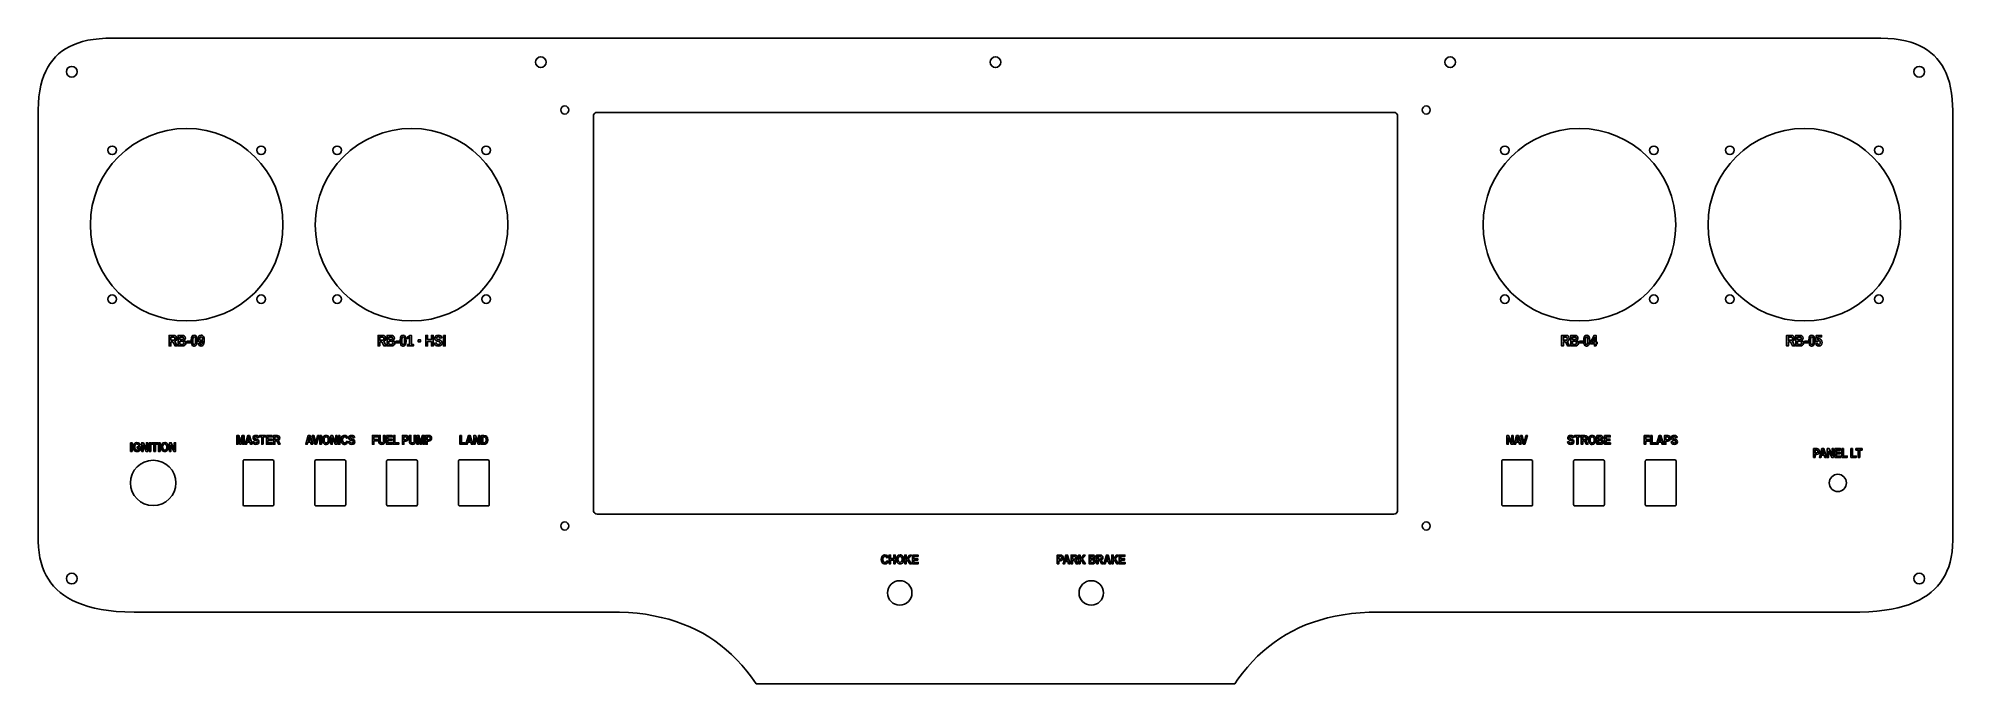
# Model space of a CAD drawing. Header units: metres. Extents: x 0 to 800, y 0 to 270.
import ezdxf

# ---------------------------------------------------------------- set-up
doc = ezdxf.new("R2010")
doc.units = ezdxf.units.M

msp = doc.modelspace()

# ---------------------------------------------------------------- linework, layer by layer
at = {"layer": 'CUT'}
for points in [[(30, 270), (770, 270), (772.8815, 269.9273), (775.5528, 269.7161), (778.0279, 269.3762), (780.32, 268.9163), (782.4419, 268.3437), (784.4056, 267.6645), (786.2221, 266.8835), (787.9018, 266.0041), (789.4541, 265.0281), (790.8872, 263.9559), (792.2082, 262.7862), (793.4229, 261.5165), (794.5357, 260.1426), (795.5496, 258.6591), (796.466, 257.0592), (797.2849, 255.3351), (798.0049, 253.4777), (798.6231, 251.4774), (799.135, 249.3232), (799.5351, 247.0039), (799.8166, 244.5074), (799.9715, 241.8208), (800, 240), (800, 60), (799.9273, 57.4961), (799.7151, 55.1498), (799.3715, 52.9503), (798.9032, 50.8872), (798.3156, 48.951), (797.6127, 47.1326), (796.7969, 45.4236), (795.8691, 43.8165), (794.8286, 42.3049), (793.6734, 40.883), (792.3998, 39.5464), (791.0027, 38.2917), (789.4758, 37.1169), (787.8114, 36.0208), (786.0008, 35.0039), (784.0343, 34.0676), (781.901, 33.2145), (779.5895, 32.4483), (777.0874, 31.7737), (774.3815, 31.1965), (771.4582, 30.7234), (768.303, 30.3618), (764.9011, 30.1201), (761.2367, 30.0073), (760, 30), (560, 30), (556.1096, 29.9273), (552.3612, 29.7126), (548.7486, 29.3608), (545.266, 28.8763), (541.9075, 28.2629), (538.6675, 27.5239), (535.5406, 26.6622), (532.5216, 25.6798), (529.6056, 24.5784), (526.7879, 23.3591), (524.0642, 22.0223), (521.4305, 20.5678), (518.883, 18.9949), (516.4184, 17.3022), (514.0337, 15.4878), (511.7263, 13.5494), (509.494, 11.4837), (507.3352, 9.2874), (505.2483, 6.9562), (503.2325, 4.4857), (501.2874, 1.8709), (500, 0), (300, 0), (298.0865, 2.7392), (296.103, 5.3255), (294.0497, 7.7647), (291.9264, 10.062), (289.7322, 12.2222), (287.4659, 14.2496), (285.1261, 16.148), (282.7105, 17.9207), (280.2169, 19.5702), (277.6423, 21.0989), (274.9836, 22.5082), (272.2372, 23.7991), (269.3993, 24.972), (266.4655, 26.0266), (263.4315, 26.9623), (260.2923, 27.7776), (257.0432, 28.4706), (253.6787, 29.0388), (250.1935, 29.4792), (246.5818, 29.7881), (242.838, 29.9616), (240, 30), (40, 30), (36.158, 30.0727), (32.5973, 30.2838), (29.3012, 30.6231), (26.2536, 31.0813), (23.4392, 31.6498), (20.8431, 32.3209), (18.4512, 33.0878), (16.2503, 33.9447), (14.2275, 34.8869), (12.3712, 35.9106), (10.6705, 37.0135), (9.1155, 38.1941), (7.6976, 39.4524), (6.4092, 40.7897), (5.2441, 42.2082), (4.1976, 43.7116), (3.2661, 45.3045), (2.448, 46.9928), (1.7428, 48.7831), (1.1517, 50.6829), (0.6773, 52.7005), (0.3238, 54.8448), (0.0965, 57.1255), (0.0022, 59.5526), (0, 60), (0, 240), (0.0727, 242.8815), (0.2839, 245.5528), (0.6238, 248.0279), (1.0837, 250.32), (1.6563, 252.4419), (2.3355, 254.4056), (3.1165, 256.2221), (3.9959, 257.9018), (4.9719, 259.4541), (6.0441, 260.8872), (7.2138, 262.2082), (8.4835, 263.4229), (9.8574, 264.5357), (11.3409, 265.5496), (12.9408, 266.466), (14.6649, 267.2849), (16.5223, 268.0049), (18.5226, 268.6231), (20.6768, 269.135), (22.9961, 269.5351), (25.4926, 269.8166), (28.1792, 269.9715), (30, 270)], [(232, 237.5), (232, 72.5), (232.0721, 72.0404), (232.2816, 71.625), (232.6083, 71.2938), (233.0208, 71.0786), (233.5, 71), (566.5, 71), (566.9596, 71.0721), (567.375, 71.2816), (567.7062, 71.6083), (567.9214, 72.0208), (568, 72.5), (568, 237.5), (567.9279, 237.9596), (567.7184, 238.375), (567.3917, 238.7062), (566.9792, 238.9214), (566.5, 239), (233.5, 239), (233.0404, 238.9279), (232.625, 238.7184), (232.2938, 238.3917), (232.0786, 237.9792), (232, 237.5)], [(85.55, 93.1), (85.55, 74.9), (85.621, 74.6432), (85.8138, 74.4593), (86.0386, 74.4001), (86.05, 74.4), (97.95, 74.4), (98.2068, 74.471), (98.3907, 74.6638), (98.4499, 74.8886), (98.45, 74.9), (98.45, 93.1), (98.379, 93.3568), (98.1862, 93.5407), (97.9614, 93.5999), (97.95, 93.6), (86.05, 93.6), (85.7932, 93.529), (85.6093, 93.3362), (85.5651, 93.2218), (85.55, 93.1)], [(115.55, 93.1), (115.55, 74.9), (115.621, 74.6432), (115.8138, 74.4593), (116.0386, 74.4001), (116.05, 74.4), (127.95, 74.4), (128.2068, 74.471), (128.3907, 74.6638), (128.4499, 74.8886), (128.45, 74.9), (128.45, 93.1), (128.379, 93.3568), (128.1862, 93.5407), (127.9614, 93.5999), (127.95, 93.6), (116.05, 93.6), (115.7932, 93.529), (115.6093, 93.3362), (115.5651, 93.2218), (115.55, 93.1)], [(145.55, 93.1), (145.55, 74.9), (145.621, 74.6432), (145.8138, 74.4593), (146.0386, 74.4001), (146.05, 74.4), (157.95, 74.4), (158.2068, 74.471), (158.3907, 74.6638), (158.4499, 74.8886), (158.45, 74.9), (158.45, 93.1), (158.379, 93.3568), (158.1862, 93.5407), (157.9614, 93.5999), (157.95, 93.6), (146.05, 93.6), (145.7932, 93.529), (145.6093, 93.3362), (145.5651, 93.2218), (145.55, 93.1)], [(175.55, 93.1), (175.55, 74.9), (175.621, 74.6432), (175.8138, 74.4593), (176.0386, 74.4001), (176.05, 74.4), (187.95, 74.4), (188.2068, 74.471), (188.3907, 74.6638), (188.4499, 74.8886), (188.45, 74.9), (188.45, 93.1), (188.379, 93.3568), (188.1862, 93.5407), (187.9614, 93.5999), (187.95, 93.6), (176.05, 93.6), (175.7932, 93.529), (175.6093, 93.3362), (175.5651, 93.2218), (175.55, 93.1)], [(611.55, 93.1), (611.55, 74.9), (611.621, 74.6432), (611.8138, 74.4593), (612.0386, 74.4001), (612.05, 74.4), (623.95, 74.4), (624.2068, 74.471), (624.3907, 74.6638), (624.4499, 74.8886), (624.45, 74.9), (624.45, 93.1), (624.379, 93.3568), (624.1862, 93.5407), (623.9614, 93.5999), (623.95, 93.6), (612.05, 93.6), (611.7932, 93.529), (611.6093, 93.3362), (611.5651, 93.2218), (611.55, 93.1)], [(641.55, 93.1), (641.55, 74.9), (641.621, 74.6432), (641.8138, 74.4593), (642.0386, 74.4001), (642.05, 74.4), (653.95, 74.4), (654.2068, 74.471), (654.3907, 74.6638), (654.4499, 74.8886), (654.45, 74.9), (654.45, 93.1), (654.379, 93.3568), (654.1862, 93.5407), (653.9614, 93.5999), (653.95, 93.6), (642.05, 93.6), (641.7932, 93.529), (641.6093, 93.3362), (641.5651, 93.2218), (641.55, 93.1)], [(671.55, 93.1), (671.55, 74.9), (671.621, 74.6432), (671.8138, 74.4593), (672.0386, 74.4001), (672.05, 74.4), (683.95, 74.4), (684.2068, 74.471), (684.3907, 74.6638), (684.4499, 74.8886), (684.45, 74.9), (684.45, 93.1), (684.379, 93.3568), (684.1862, 93.5407), (683.9614, 93.5999), (683.95, 93.6), (672.05, 93.6), (671.7932, 93.529), (671.6093, 93.3362), (671.5651, 93.2218), (671.55, 93.1)]]:
    msp.add_lwpolyline(points, close=True, dxfattribs=at)
for centre, radius in [((14, 256), 2.25), ((210, 260), 2.25), ((400, 260), 2.25), ((590, 260), 2.25), ((786, 256), 2.25), ((220, 240), 1.7), ((580, 240), 1.7), ((62, 192), 40.25), ((156, 192), 40.25), ((644, 192), 40.25), ((738, 192), 40.25), ((30.875, 223.125), 1.8), ((93.125, 223.125), 1.8), ((124.875, 223.125), 1.8), ((187.125, 223.125), 1.8), ((612.875, 223.125), 1.8), ((675.125, 223.125), 1.8), ((706.875, 223.125), 1.8), ((769.125, 223.125), 1.8), ((30.875, 160.875), 1.8), ((93.125, 160.875), 1.8), ((124.875, 160.875), 1.8), ((187.125, 160.875), 1.8), ((612.875, 160.875), 1.8), ((675.125, 160.875), 1.8), ((706.875, 160.875), 1.8), ((769.125, 160.875), 1.8), ((48, 84), 9.5), ((752, 84), 3.6), ((220, 66), 1.7), ((580, 66), 1.7), ((14, 44), 2.25), ((360, 38), 5.1), ((440, 38), 5.1), ((786, 44), 2.25)]:
    msp.add_circle(centre, radius, dxfattribs=at)
at = {"layer": 'ENGRAVE'}
for points in [[(56.2923, 142.9625), (57.1363, 141.2829), (57.9929, 141.2829), (57.0072, 143.1458), (57.3284, 143.3043), (57.5835, 143.5731), (57.7504, 143.939), (57.8102, 144.3931), (57.7267, 144.9432), (57.4733, 145.3593), (57.0481, 145.6241), (56.4529, 145.7171), (54.6358, 145.7171), (54.6358, 141.2829), (55.3979, 141.2829), (55.3979, 142.9625), (56.2923, 142.9625)], [(56.8701, 144.8349), (57.0096, 144.6123), (57.045, 144.3555), (57.0055, 144.086), (56.8875, 143.8746), (56.686, 143.7366), (56.3931, 143.6881), (55.3979, 143.6881), (55.3979, 144.9915), (56.3742, 144.9915), (56.7347, 144.9231), (56.8701, 144.8349)], [(61.5648, 141.9697), (61.6676, 142.363), (61.6767, 142.5464), (61.6049, 142.9969), (61.4451, 143.2766), (61.1651, 143.4975), (60.7728, 143.6157), (61.1234, 143.7822), (61.2939, 143.9671), (61.4369, 144.3157), (61.4657, 144.6056), (61.3775, 145.0969), (61.1161, 145.4439), (60.691, 145.6495), (60.1178, 145.7171), (58.4518, 145.7171), (58.4518, 141.2829), (60.2721, 141.2829), (60.8138, 141.3537), (61.261, 141.5769), (61.433, 141.7513), (61.5648, 141.9697)], [(60.5444, 144.9054), (60.67, 144.7103), (60.7004, 144.4792), (60.6333, 144.1704), (60.5539, 144.0673), (60.3276, 143.9548), (60.0863, 143.93), (59.214, 143.93), (59.214, 145.0318), (60.08, 145.0318), (60.3504, 145.0002), (60.5444, 144.9054)], [(66.3033, 142.4263), (66.3924, 143.1684), (66.3995, 143.4985), (66.305, 144.6098), (66.1092, 145.1962), (66.0436, 145.3112), (65.769, 145.6089), (65.6483, 145.6786), (65.1555, 145.7843), (64.6374, 145.6786), (64.3597, 145.4738), (64.236, 145.3112), (64.0436, 144.8745), (63.976, 144.6098), (63.8903, 143.8515), (63.8832, 143.4985), (63.976, 142.4232), (64.2343, 141.7179), (64.5101, 141.4064), (64.6296, 141.3323), (65.0078, 141.2221), (65.1335, 141.2157), (65.5374, 141.2885), (65.6388, 141.3337), (65.9199, 141.5588), (66.0388, 141.7211), (66.1892, 142.032), (66.3033, 142.4263)], [(65.6437, 144.273), (65.672, 143.4985), (65.642, 142.7379), (65.5475, 142.2491), (65.3823, 141.9898), (65.1398, 141.9145), (64.891, 141.9898), (64.7287, 142.2491), (64.6391, 142.7379), (64.6107, 143.4985), (64.6374, 144.2667), (64.7272, 144.7555), (64.8942, 145.0116), (65.1492, 145.0855), (65.3901, 145.0131), (65.5524, 144.7601), (65.6437, 144.273)], [(69.0098, 141.8005), (69.2122, 142.2748), (69.3371, 142.958), (69.3641, 143.5342), (69.3642, 143.5645), (69.2792, 144.5575), (69.0318, 145.2491), (68.7577, 145.5686), (68.6287, 145.6532), (68.2581, 145.7721), (68.073, 145.7843), (67.536, 145.6845), (67.136, 145.3937), (66.8872, 144.9243), (66.8007, 144.2919), (66.8746, 143.6761), (67.0856, 143.2115), (67.4163, 142.917), (67.8463, 142.8147), (68.0934, 142.8477), (68.3218, 142.9438), (68.5139, 143.1013), (68.6493, 143.3188), (68.6036, 142.6934), (68.4744, 142.256), (68.276, 141.9991), (68.0132, 141.9145), (67.7657, 141.9861), (67.7155, 142.027), (67.5787, 142.258), (67.5471, 142.374), (66.8668, 142.2584), (67.0195, 141.7858), (67.2557, 141.4614), (67.5817, 141.2756), (68.0037, 141.2157), (68.4265, 141.2885), (68.7586, 141.4914), (68.8915, 141.6316), (69.0098, 141.8005)], [(68.5611, 144.539), (68.5958, 144.1849), (68.55, 143.8714), (68.4272, 143.6495), (68.254, 143.5172), (68.0573, 143.4731), (67.832, 143.5344), (67.6682, 143.7045), (67.5706, 143.9627), (67.5376, 144.2856), (67.5723, 144.6195), (67.6745, 144.8714), (67.8368, 145.0303), (68.0541, 145.0855), (68.2872, 145.0163), (68.4572, 144.8256), (68.5611, 144.539)], [(143.6154, 142.9625), (144.4594, 141.2829), (145.316, 141.2829), (144.3303, 143.1458), (144.6515, 143.3043), (144.9066, 143.5731), (145.0735, 143.939), (145.1333, 144.3931), (145.0498, 144.9432), (144.7963, 145.3593), (144.3712, 145.6241), (143.776, 145.7171), (141.9589, 145.7171), (141.9589, 141.2829), (142.721, 141.2829), (142.721, 142.9625), (143.6154, 142.9625)], [(144.1932, 144.8349), (144.3326, 144.6123), (144.368, 144.3555), (144.3286, 144.086), (144.2106, 143.8746), (144.009, 143.7366), (143.7162, 143.6881), (142.721, 143.6881), (142.721, 144.9915), (143.6973, 144.9915), (144.0578, 144.9231), (144.1932, 144.8349)], [(148.8878, 141.9697), (148.9907, 142.363), (148.9997, 142.5464), (148.928, 142.9969), (148.7682, 143.2766), (148.4881, 143.4975), (148.0959, 143.6157), (148.4465, 143.7822), (148.617, 143.9671), (148.76, 144.3157), (148.7887, 144.6056), (148.7006, 145.0969), (148.4392, 145.4439), (148.014, 145.6495), (147.4409, 145.7171), (145.7749, 145.7171), (145.7749, 141.2829), (147.5952, 141.2829), (148.1369, 141.3537), (148.584, 141.5769), (148.756, 141.7513), (148.8878, 141.9697)], [(147.8675, 144.9054), (147.9931, 144.7103), (148.0235, 144.4792), (147.9564, 144.1704), (147.8769, 144.0673), (147.6507, 143.9548), (147.4094, 143.93), (146.537, 143.93), (146.537, 145.0318), (147.4031, 145.0318), (147.6735, 145.0002), (147.8675, 144.9054)], [(153.6264, 142.4263), (153.7155, 143.1684), (153.7226, 143.4985), (153.6281, 144.6098), (153.4322, 145.1962), (153.3667, 145.3112), (153.0921, 145.6089), (152.9714, 145.6786), (152.4786, 145.7843), (151.9605, 145.6786), (151.6827, 145.4738), (151.559, 145.3112), (151.3667, 144.8745), (151.2991, 144.6098), (151.2134, 143.8515), (151.2063, 143.4985), (151.2991, 142.4232), (151.5574, 141.7179), (151.8332, 141.4064), (151.9527, 141.3323), (152.3309, 141.2221), (152.4566, 141.2157), (152.8605, 141.2885), (152.9619, 141.3337), (153.243, 141.5588), (153.3619, 141.7211), (153.5123, 142.032), (153.6264, 142.4263)], [(152.9668, 144.273), (152.9951, 143.4985), (152.9651, 142.7379), (152.8706, 142.2491), (152.7054, 141.9898), (152.4629, 141.9145), (152.2141, 141.9898), (152.0518, 142.2491), (151.9621, 142.7379), (151.9338, 143.4985), (151.9605, 144.2667), (152.0503, 144.7555), (152.2172, 145.0116), (152.4723, 145.0855), (152.7131, 145.0131), (152.8754, 144.7601), (152.9668, 144.273)], [(154.2749, 141.9413), (154.2749, 141.2829), (156.7345, 141.2829), (156.7345, 141.9413), (155.9, 141.9413), (155.9, 145.7171), (155.2134, 145.7171), (154.3033, 144.9965), (154.3033, 144.3012), (155.1756, 144.965), (155.1756, 141.9413), (154.2749, 141.9413)], [(164.2721, 143.1775), (164.2721, 141.2829), (164.8437, 141.2829), (165.0342, 141.2829), (165.0342, 145.7171), (164.2721, 145.7171), (164.2721, 143.9434), (162.6881, 143.9434), (162.6881, 145.7171), (161.9259, 145.7171), (161.9259, 141.2829), (162.6881, 141.2829), (162.6881, 143.1775), (164.2721, 143.1775)], [(168.6187, 142.0091), (168.7086, 142.5598), (168.6534, 143.006), (168.5022, 143.3312), (168.274, 143.5621), (167.9889, 143.7223), (167.6693, 143.8363), (167.3324, 143.9312), (166.9765, 144.0316), (166.6994, 144.1485), (166.5182, 144.3253), (166.4537, 144.5953), (166.4867, 144.799), (166.5986, 144.968), (166.811, 145.0832), (167.1465, 145.1259), (167.5199, 145.0583), (167.6456, 144.981), (167.8185, 144.7436), (167.8772, 144.5497), (168.6141, 144.6726), (168.4676, 145.1622), (168.1967, 145.5103), (167.7701, 145.7164), (167.1591, 145.7843), (166.5797, 145.715), (166.1214, 145.496), (165.8718, 145.2114), (165.819, 145.1103), (165.7187, 144.7177), (165.7105, 144.5435), (165.7609, 144.1221), (165.9009, 143.8093), (166.1119, 143.5846), (166.3733, 143.4274), (166.6679, 143.3142), (166.9796, 143.2271), (167.3527, 143.124), (167.6676, 142.9991), (167.8866, 142.8067), (167.9685, 142.5074), (167.8997, 142.2072), (167.7638, 142.0579), (167.4698, 141.9407), (167.1717, 141.9145), (166.7922, 141.9632), (166.5324, 142.1017), (166.3687, 142.3142), (166.2774, 142.585), (165.5404, 142.437), (165.7183, 141.9115), (166.038, 141.5282), (166.5119, 141.2947), (167.1497, 141.2157), (167.8535, 141.3119), (168.3384, 141.5848), (168.5038, 141.7793), (168.6187, 142.0091)], [(169.2759, 145.7171), (169.2759, 141.2829), (169.8498, 141.2829), (170.0411, 141.2829), (170.0411, 145.7171), (169.2759, 145.7171)], [(638.2088, 142.9625), (639.0528, 141.2829), (639.9094, 141.2829), (638.9237, 143.1458), (639.245, 143.3043), (639.5, 143.5731), (639.667, 143.939), (639.7268, 144.3931), (639.6432, 144.9432), (639.3898, 145.3593), (638.9647, 145.6241), (638.3695, 145.7171), (636.5523, 145.7171), (636.5523, 141.2829), (637.3145, 141.2829), (637.3145, 142.9625), (638.2088, 142.9625)], [(638.7866, 144.8349), (638.9261, 144.6123), (638.9615, 144.3555), (638.922, 144.086), (638.8041, 143.8746), (638.6025, 143.7366), (638.3096, 143.6881), (637.3145, 143.6881), (637.3145, 144.9915), (638.2907, 144.9915), (638.6513, 144.9231), (638.7866, 144.8349)], [(643.4813, 141.9697), (643.5842, 142.363), (643.5932, 142.5464), (643.5214, 142.9969), (643.3616, 143.2766), (643.0816, 143.4975), (642.6894, 143.6157), (643.0399, 143.7822), (643.2105, 143.9671), (643.3534, 144.3157), (643.3822, 144.6056), (643.294, 145.0969), (643.0327, 145.4439), (642.6075, 145.6495), (642.0343, 145.7171), (640.3684, 145.7171), (640.3684, 141.2829), (642.1887, 141.2829), (642.7303, 141.3537), (643.1775, 141.5769), (643.3495, 141.7513), (643.4813, 141.9697)], [(642.461, 144.9054), (642.5865, 144.7103), (642.617, 144.4792), (642.5499, 144.1704), (642.4704, 144.0673), (642.2442, 143.9548), (642.0029, 143.93), (641.1305, 143.93), (641.1305, 145.0318), (641.9966, 145.0318), (642.267, 145.0002), (642.461, 144.9054)], [(648.2199, 142.4263), (648.309, 143.1684), (648.316, 143.4985), (648.2216, 144.6098), (648.0257, 145.1962), (647.9602, 145.3112), (647.6856, 145.6089), (647.5648, 145.6786), (647.0721, 145.7843), (646.5539, 145.6786), (646.2762, 145.4738), (646.1525, 145.3112), (645.9601, 144.8745), (645.8926, 144.6098), (645.8069, 143.8515), (645.7998, 143.4985), (645.8926, 142.4232), (646.1508, 141.7179), (646.4267, 141.4064), (646.5462, 141.3323), (646.9244, 141.2221), (647.05, 141.2157), (647.454, 141.2885), (647.5554, 141.3337), (647.8364, 141.5588), (647.9553, 141.7211), (648.1058, 142.032), (648.2199, 142.4263)], [(647.5602, 144.273), (647.5886, 143.4985), (647.5585, 142.7379), (647.4641, 142.2491), (647.2988, 141.9898), (647.0563, 141.9145), (646.8076, 141.9898), (646.6453, 142.2491), (646.5556, 142.7379), (646.5273, 143.4985), (646.5539, 144.2667), (646.6438, 144.7555), (646.8107, 145.0116), (647.0658, 145.0855), (647.3066, 145.0131), (647.4689, 144.7601), (647.5602, 144.273)], [(650.9627, 141.2829), (650.9627, 142.1832), (651.4477, 142.1832), (651.4477, 142.8416), (650.9627, 142.8416), (650.9627, 145.7171), (650.1502, 145.7171), (648.6133, 142.8513), (648.6133, 142.1832), (650.2698, 142.1832), (650.2698, 141.2829), (650.9627, 141.2829)], [(650.2713, 144.4336), (650.2698, 144.2936), (650.2698, 142.8416), (649.2054, 142.8416), (650.0494, 144.4124), (650.1155, 144.5382), (650.188, 144.685), (650.2509, 144.8221), (650.2919, 144.9172), (650.2839, 144.7864), (650.2761, 144.6117), (650.2713, 144.4336)], [(732.2687, 142.9625), (733.1127, 141.2829), (733.9693, 141.2829), (732.9836, 143.1458), (733.3048, 143.3043), (733.5599, 143.5731), (733.7268, 143.939), (733.7866, 144.3931), (733.7031, 144.9432), (733.4497, 145.3593), (733.0245, 145.6241), (732.4293, 145.7171), (730.6122, 145.7171), (730.6122, 141.2829), (731.3743, 141.2829), (731.3743, 142.9625), (732.2687, 142.9625)], [(732.8465, 144.8349), (732.9859, 144.6123), (733.0214, 144.3555), (732.9819, 144.086), (732.8639, 143.8746), (732.6623, 143.7366), (732.3695, 143.6881), (731.3743, 143.6881), (731.3743, 144.9915), (732.3506, 144.9915), (732.7111, 144.9231), (732.8465, 144.8349)], [(737.5412, 141.9697), (737.644, 142.363), (737.6531, 142.5464), (737.5813, 142.9969), (737.4215, 143.2766), (737.1415, 143.4975), (736.7492, 143.6157), (737.0998, 143.7822), (737.2703, 143.9671), (737.4133, 144.3157), (737.4421, 144.6056), (737.3539, 145.0969), (737.0925, 145.4439), (736.6673, 145.6495), (736.0942, 145.7171), (734.4282, 145.7171), (734.4282, 141.2829), (736.2485, 141.2829), (736.7902, 141.3537), (737.2374, 141.5769), (737.4094, 141.7513), (737.5412, 141.9697)], [(736.5208, 144.9054), (736.6464, 144.7103), (736.6768, 144.4792), (736.6097, 144.1704), (736.5302, 144.0673), (736.304, 143.9548), (736.0627, 143.93), (735.1903, 143.93), (735.1903, 145.0318), (736.0564, 145.0318), (736.3268, 145.0002), (736.5208, 144.9054)], [(742.2797, 142.4263), (742.3688, 143.1684), (742.3759, 143.4985), (742.2814, 144.6098), (742.0855, 145.1962), (742.02, 145.3112), (741.7454, 145.6089), (741.6247, 145.6786), (741.1319, 145.7843), (740.6138, 145.6786), (740.3361, 145.4738), (740.2123, 145.3112), (740.02, 144.8745), (739.9524, 144.6098), (739.8667, 143.8515), (739.8596, 143.4985), (739.9524, 142.4232), (740.2107, 141.7179), (740.4865, 141.4064), (740.606, 141.3323), (740.9842, 141.2221), (741.1099, 141.2157), (741.5138, 141.2885), (741.6152, 141.3337), (741.8963, 141.5588), (742.0152, 141.7211), (742.1656, 142.032), (742.2797, 142.4263)], [(741.6201, 144.273), (741.6484, 143.4985), (741.6184, 142.7379), (741.5239, 142.2491), (741.3587, 141.9898), (741.1162, 141.9145), (740.8674, 141.9898), (740.7051, 142.2491), (740.6154, 142.7379), (740.5871, 143.4985), (740.6138, 144.2667), (740.7036, 144.7555), (740.8705, 145.0116), (741.1256, 145.0855), (741.3664, 145.0131), (741.5287, 144.7601), (741.6201, 144.273)], [(745.3011, 142.1374), (745.3878, 142.7513), (745.3106, 143.3465), (745.087, 143.8067), (744.7279, 144.1053), (744.3641, 144.2069), (744.2478, 144.2121), (743.8619, 144.129), (743.5896, 143.9298), (743.6494, 145.0587), (745.1768, 145.0587), (745.1768, 145.7171), (742.9881, 145.7171), (742.8621, 143.2178), (743.5707, 143.2178), (743.7674, 143.4177), (744.0651, 143.5), (744.3076, 143.4465), (744.4886, 143.2924), (744.602, 143.0501), (744.6414, 142.7324), (744.5737, 142.2958), (744.4808, 142.1252), (744.257, 141.9515), (744.0494, 141.9145), (743.81, 141.96), (743.6446, 142.0812), (743.5407, 142.2542), (743.4825, 142.4555), (742.7582, 142.3833), (742.8793, 141.925), (743.125, 141.5531), (743.5077, 141.3052), (744.0399, 141.2157), (744.5168, 141.2885), (744.6226, 141.3304), (744.9694, 141.5681), (745.0446, 141.6506), (745.3011, 142.1374)], [(60.8547, 142.9161), (60.9114, 142.6191), (60.8579, 142.3031), (60.7099, 142.1024), (60.4877, 141.9982), (60.2091, 141.9682), (59.214, 141.9682), (59.214, 143.2447), (60.1776, 143.2447), (60.4674, 143.213), (60.6987, 143.1089), (60.8547, 142.9161)], [(62.123, 143.3388), (62.123, 142.5729), (63.1292, 142.5729), (63.4646, 142.5729), (63.4646, 143.3388), (62.123, 143.3388)], [(148.1778, 142.9161), (148.2345, 142.6191), (148.1809, 142.3031), (148.0329, 142.1024), (147.8108, 141.9982), (147.5322, 141.9682), (146.537, 141.9682), (146.537, 143.2447), (147.5007, 143.2447), (147.7904, 143.213), (148.0218, 143.1089), (148.1778, 142.9161)], [(149.4461, 143.3388), (149.4461, 142.5729), (150.4523, 142.5729), (150.7877, 142.5729), (150.7877, 143.3388), (149.4461, 143.3388)], [(158.7861, 143.9031), (158.7861, 142.9491), (159.6742, 142.9491), (159.6742, 143.9031), (158.7861, 143.9031)], [(642.7713, 142.9161), (642.828, 142.6191), (642.7744, 142.3031), (642.6264, 142.1024), (642.4043, 141.9982), (642.1257, 141.9682), (641.1305, 141.9682), (641.1305, 143.2447), (642.0942, 143.2447), (642.3839, 143.213), (642.6153, 143.1089), (642.7713, 142.9161)], [(644.0396, 143.3388), (644.0396, 142.5729), (645.0458, 142.5729), (645.3812, 142.5729), (645.3812, 143.3388), (644.0396, 143.3388)], [(736.8311, 142.9161), (736.8878, 142.6191), (736.8343, 142.3031), (736.6862, 142.1024), (736.4641, 141.9982), (736.1855, 141.9682), (735.1903, 141.9682), (735.1903, 143.2447), (736.154, 143.2447), (736.4437, 143.213), (736.6751, 143.1089), (736.8311, 142.9161)], [(738.0994, 143.3388), (738.0994, 142.5729), (739.1056, 142.5729), (739.441, 142.5729), (739.441, 143.3388), (738.0994, 143.3388)], [(38.5965, 100.8315), (38.5965, 97.1685), (39.2287, 97.1685), (39.2287, 100.8315), (38.5965, 100.8315)], [(41.4986, 97.7386), (41.2347, 97.7124), (40.8326, 97.8088), (40.5491, 98.0777), (40.3826, 98.4897), (40.3293, 99.0168), (40.3826, 99.5399), (40.5465, 99.9405), (40.8274, 100.1976), (41.2321, 100.2876), (41.5182, 100.2418), (41.738, 100.1192), (41.8967, 99.939), (41.9995, 99.7212), (42.5797, 99.9352), (42.4028, 100.328), (42.1244, 100.6275), (41.7368, 100.8195), (41.2321, 100.887), (40.7079, 100.8143), (40.5531, 100.7555), (40.1899, 100.5105), (40.073, 100.3811), (39.8482, 99.9774), (39.7882, 99.7919), (39.6945, 99.0168), (39.783, 98.2537), (39.9821, 97.7641), (40.0574, 97.6508), (40.3676, 97.3506), (40.5322, 97.2549), (40.9493, 97.131), (41.2191, 97.113), (41.6729, 97.165), (42.0698, 97.3038), (42.3976, 97.5064), (42.6447, 97.749), (42.6447, 99.0999), (41.3335, 99.0999), (41.3335, 98.5338), (42.0672, 98.5338), (42.0672, 98.0237), (41.9253, 97.9072), (41.7316, 97.8078), (41.4986, 97.7386)], [(43.7233, 99.9907), (45.0319, 97.1685), (45.7707, 97.1685), (45.7707, 100.8315), (45.2114, 100.8315), (45.2114, 98.6991), (45.2178, 98.4414), (45.2322, 98.2123), (45.2504, 97.9831), (43.921, 100.8315), (43.203, 100.8315), (43.203, 97.1685), (43.7623, 97.1685), (43.7623, 99.3301), (43.7571, 99.5484), (43.7441, 99.7617), (43.7233, 99.9907)], [(46.3554, 100.8315), (46.3554, 97.1685), (46.9876, 97.1685), (46.9876, 100.8315), (46.3554, 100.8315)], [(48.9233, 97.1685), (48.9233, 100.2432), (49.8963, 100.2432), (49.8963, 100.8315), (47.3233, 100.8315), (47.3233, 100.2432), (48.2937, 100.2432), (48.2937, 97.1685), (48.9233, 97.1685)], [(50.2293, 100.8315), (50.2293, 97.1685), (50.8614, 97.1685), (50.8614, 100.8315), (50.2293, 100.8315)], [(54.2592, 98.2348), (54.3633, 99.0156), (54.2631, 99.7872), (54.0475, 100.2692), (53.9705, 100.3767), (53.6468, 100.6706), (53.4944, 100.7541), (53.0678, 100.8737), (52.844, 100.887), (52.3451, 100.8143), (52.1948, 100.7555), (51.8324, 100.5065), (51.7187, 100.3807), (51.4876, 99.9737), (51.4262, 99.7912), (51.3273, 99.0156), (51.4222, 98.253), (51.6316, 97.7612), (51.7071, 97.6505), (52.0269, 97.3446), (52.1806, 97.2549), (52.5932, 97.1298), (52.8414, 97.113), (53.3241, 97.1857), (53.48, 97.2483), (53.842, 97.5026), (53.9587, 97.6335), (54.1321, 97.9088), (54.2592, 98.2348)], [(53.6647, 99.5392), (53.7207, 99.0156), (53.6699, 98.4946), (53.5112, 98.0818), (53.2381, 97.8102), (52.8414, 97.7124), (52.4602, 97.809), (52.1844, 98.078), (52.0179, 98.4894), (51.9621, 99.0156), (52.0167, 99.5392), (52.1832, 99.9402), (52.459, 100.1974), (52.844, 100.2876), (53.2238, 100.1974), (53.4982, 99.9402), (53.6647, 99.5392)], [(55.3561, 99.9907), (56.6646, 97.1685), (57.4035, 97.1685), (57.4035, 100.8315), (56.8441, 100.8315), (56.8441, 98.6991), (56.8506, 98.4414), (56.865, 98.2123), (56.8832, 97.9831), (55.5538, 100.8315), (54.8358, 100.8315), (54.8358, 97.1685), (55.3951, 97.1685), (55.3951, 99.3301), (55.3899, 99.5484), (55.3769, 99.7617), (55.3561, 99.9907)], [(85.463, 102.3902), (85.463, 100.1685), (86.0223, 100.1685), (86.0223, 103.8315), (85.182, 103.8315), (84.6539, 101.7719), (84.6305, 101.6814), (84.6045, 101.578), (84.5785, 101.4667), (84.5525, 101.3555), (84.4952, 101.0971), (84.4406, 101.3616), (84.3912, 101.5872), (84.3469, 101.7848), (83.8084, 103.8315), (82.9655, 103.8315), (82.9655, 100.1685), (83.5248, 100.1685), (83.5248, 102.3902), (83.5208, 102.6296), (83.5118, 102.8923), (83.4988, 103.1889), (83.5899, 102.7987), (83.6263, 102.6388), (83.6653, 102.477), (83.6991, 102.3301), (83.7278, 102.2138), (84.2689, 100.1685), (84.719, 100.1685), (85.2601, 102.2133), (85.2913, 102.3314), (85.3251, 102.4757), (85.3615, 102.6381), (85.398, 102.8004), (85.4838, 103.1889), (85.4734, 102.9209), (85.4656, 102.6634), (85.463, 102.3902)], [(88.4638, 101.1009), (88.7292, 100.1685), (89.1974, 100.1685), (89.3535, 100.1685), (88.2609, 103.8315), (87.5194, 103.8315), (86.4242, 100.1685), (87.0538, 100.1685), (87.3191, 101.1009), (88.4638, 101.1009)], [(87.9747, 102.9213), (88.0267, 102.7362), (88.3233, 101.6781), (87.4596, 101.6781), (87.7562, 102.7362), (87.8082, 102.9194), (87.8498, 103.0876), (87.8784, 103.2121), (87.8915, 103.2696), (87.9019, 103.2134), (87.9331, 103.0874), (87.9747, 102.9213)], [(92.1351, 100.7684), (92.2093, 101.2234), (92.1637, 101.5919), (92.0388, 101.8606), (91.8503, 102.0513), (91.6148, 102.1837), (91.3508, 102.2778), (91.0725, 102.3562), (90.7785, 102.4391), (90.5495, 102.5357), (90.3999, 102.6818), (90.3466, 102.9048), (90.3739, 103.0731), (90.4663, 103.2127), (90.6418, 103.3079), (90.919, 103.3431), (91.2498, 103.2766), (91.3312, 103.2234), (91.4842, 103.0025), (91.5225, 102.8672), (92.1313, 102.9686), (92.0102, 103.3731), (91.7865, 103.6607), (91.4341, 103.831), (90.9294, 103.887), (90.4507, 103.8298), (90.0721, 103.6489), (89.8223, 103.3303), (89.7327, 102.862), (89.7743, 102.5139), (89.89, 102.2555), (90.0643, 102.0699), (90.2802, 101.94), (90.5235, 101.8465), (90.7811, 101.7745), (91.0893, 101.6894), (91.3494, 101.5862), (91.5303, 101.4273), (91.598, 101.18), (91.53, 100.9135), (91.4289, 100.8087), (91.1562, 100.7065), (90.9398, 100.6902), (90.6262, 100.7304), (90.4117, 100.8449), (90.2764, 101.0204), (90.2009, 101.2442), (89.5922, 101.1219), (89.7391, 100.6878), (90.0032, 100.3711), (90.3947, 100.1782), (90.9216, 100.113), (91.5029, 100.1924), (91.9036, 100.4179), (92.1351, 100.7684)], [(94.036, 100.1685), (94.036, 103.2432), (95.009, 103.2432), (95.009, 103.8315), (92.436, 103.8315), (92.436, 103.2432), (93.4064, 103.2432), (93.4064, 100.1685), (94.036, 100.1685)], [(95.342, 103.8315), (95.342, 100.1685), (97.7926, 100.1685), (97.7926, 100.7568), (95.9715, 100.7568), (95.9715, 101.7225), (97.5767, 101.7225), (97.5767, 102.3108), (95.9715, 102.3108), (95.9715, 103.2432), (97.7068, 103.2432), (97.7068, 103.8315), (95.342, 103.8315)], [(99.6297, 101.556), (100.3269, 100.1685), (101.0345, 100.1685), (100.2202, 101.7074), (100.4856, 101.8384), (100.6963, 102.0604), (100.8342, 102.3627), (100.8836, 102.7378), (100.8146, 103.1922), (100.6052, 103.536), (100.254, 103.7547), (99.7623, 103.8315), (98.2612, 103.8315), (98.2612, 100.1685), (98.8908, 100.1685), (98.8908, 101.556), (99.6297, 101.556)], [(100.107, 103.1027), (100.2289, 102.8959), (100.2514, 102.7068), (100.2188, 102.4841), (100.1214, 102.3094), (99.9549, 102.1955), (99.7129, 102.1554), (98.8908, 102.1554), (98.8908, 103.2321), (99.6973, 103.2321), (99.9324, 103.1997), (100.107, 103.1027)], [(113.7878, 101.1009), (114.0531, 100.1685), (114.5214, 100.1685), (114.6775, 100.1685), (113.5848, 103.8315), (112.8434, 103.8315), (111.7482, 100.1685), (112.3777, 100.1685), (112.6431, 101.1009), (113.7878, 101.1009)], [(113.2987, 102.9213), (113.3507, 102.7362), (113.6473, 101.6781), (112.7836, 101.6781), (113.0801, 102.7362), (113.1322, 102.9194), (113.1738, 103.0876), (113.2024, 103.2121), (113.2154, 103.2696), (113.2258, 103.2134), (113.2571, 103.0874), (113.2987, 102.9213)], [(115.6115, 100.1685), (116.2488, 100.1685), (117.3545, 103.8315), (116.7015, 103.8315), (116.0849, 101.4786), (116.0277, 101.2343), (115.9783, 101.0107), (115.9314, 100.7872), (115.8846, 101.0166), (115.8326, 101.2388), (115.7754, 101.4781), (115.1562, 103.8315), (114.498, 103.8315), (115.6115, 100.1685)], [(117.68, 103.8315), (117.68, 100.1685), (118.3122, 100.1685), (118.3122, 103.8315), (117.68, 103.8315)], [(121.71, 101.2348), (121.8141, 102.0156), (121.7138, 102.7872), (121.4983, 103.2692), (121.4212, 103.3767), (121.0975, 103.6706), (120.9452, 103.7541), (120.5185, 103.8737), (120.2948, 103.887), (119.7958, 103.8143), (119.6456, 103.7555), (119.2832, 103.5065), (119.1695, 103.3807), (118.9384, 102.9737), (118.8769, 102.7912), (118.7781, 102.0156), (118.8729, 101.253), (119.0823, 100.7612), (119.1579, 100.6505), (119.4777, 100.3446), (119.6314, 100.2549), (120.044, 100.1298), (120.2922, 100.113), (120.7749, 100.1857), (120.9308, 100.2483), (121.2928, 100.5026), (121.4094, 100.6335), (121.5828, 100.9088), (121.71, 101.2348)], [(121.1155, 102.5392), (121.1715, 102.0156), (121.1207, 101.4946), (120.962, 101.0818), (120.6888, 100.8102), (120.2922, 100.7124), (119.911, 100.809), (119.6352, 101.078), (119.4687, 101.4894), (119.4128, 102.0156), (119.4675, 102.5392), (119.634, 102.9402), (119.9097, 103.1974), (120.2948, 103.2876), (120.6746, 103.1974), (120.949, 102.9402), (121.1155, 102.5392)], [(122.8068, 102.9907), (124.1154, 100.1685), (124.8542, 100.1685), (124.8542, 103.8315), (124.2949, 103.8315), (124.2949, 101.6991), (124.3013, 101.4414), (124.3157, 101.2123), (124.3339, 100.9831), (123.0045, 103.8315), (122.2865, 103.8315), (122.2865, 100.1685), (122.8459, 100.1685), (122.8459, 102.3301), (122.8406, 102.5484), (122.8276, 102.7617), (122.8068, 102.9907)], [(125.4389, 103.8315), (125.4389, 100.1685), (126.0711, 100.1685), (126.0711, 103.8315), (125.4389, 103.8315)], [(128.358, 100.7738), (128.051, 100.7124), (127.6504, 100.809), (127.3772, 101.078), (127.2198, 101.4894), (127.1691, 102.0156), (127.2198, 102.5392), (127.3758, 102.9402), (127.6452, 103.1974), (128.038, 103.2876), (128.3268, 103.2366), (128.5491, 103.1022), (128.7066, 102.9102), (128.7977, 102.6842), (129.3518, 102.8698), (129.1865, 103.2784), (128.9212, 103.6001), (128.5401, 103.8117), (128.025, 103.887), (127.5148, 103.8143), (127.3642, 103.7555), (127.0127, 103.5107), (126.8998, 103.3807), (126.682, 102.9708), (126.6266, 102.7912), (126.5369, 102.0156), (126.6266, 101.253), (126.8276, 100.7641), (126.9038, 100.6505), (127.2181, 100.3471), (127.3758, 100.2549), (127.7884, 100.1307), (128.051, 100.113), (128.5713, 100.2025), (128.9524, 100.4375), (129.2191, 100.7722), (129.3908, 101.159), (128.8445, 101.4124), (128.7404, 101.159), (128.583, 100.9344), (128.358, 100.7738)], [(132.1776, 100.7684), (132.2518, 101.2234), (132.2062, 101.5919), (132.0814, 101.8606), (131.8928, 102.0513), (131.6573, 102.1837), (131.3933, 102.2778), (131.115, 102.3562), (130.821, 102.4391), (130.5921, 102.5357), (130.4424, 102.6818), (130.3891, 102.9048), (130.4164, 103.0731), (130.5088, 103.2127), (130.6843, 103.3079), (130.9615, 103.3431), (131.2923, 103.2766), (131.3737, 103.2234), (131.5267, 103.0025), (131.565, 102.8672), (132.1738, 102.9686), (132.0527, 103.3731), (131.829, 103.6607), (131.4766, 103.831), (130.9719, 103.887), (130.4932, 103.8298), (130.1146, 103.6489), (129.8648, 103.3303), (129.7752, 102.862), (129.8168, 102.5139), (129.9325, 102.2555), (130.1068, 102.0699), (130.3227, 101.94), (130.566, 101.8465), (130.8236, 101.7745), (131.1318, 101.6894), (131.3919, 101.5862), (131.5728, 101.4273), (131.6405, 101.18), (131.5725, 100.9135), (131.4714, 100.8087), (131.1987, 100.7065), (130.9823, 100.6902), (130.6687, 100.7304), (130.4542, 100.8449), (130.3189, 101.0204), (130.2435, 101.2442), (129.6347, 101.1219), (129.7816, 100.6878), (130.0457, 100.3711), (130.4372, 100.1782), (130.9641, 100.113), (131.5454, 100.1924), (131.9461, 100.4179), (132.1776, 100.7684)], [(140.2704, 102.1276), (140.2704, 103.2709), (141.8573, 103.2709), (141.8573, 103.8592), (139.6408, 103.8592), (139.6408, 100.1963), (140.2704, 100.1963), (140.2704, 101.5394), (141.8105, 101.5394), (141.8105, 102.1276), (140.2704, 102.1276)], [(143.0384, 100.2226), (143.5535, 100.1408), (144.0947, 100.2278), (144.5213, 100.496), (144.7503, 100.8299), (144.8009, 100.9526), (144.8949, 101.4242), (144.9011, 101.6058), (144.9011, 103.8592), (144.2716, 103.8592), (144.2716, 101.6514), (144.2195, 101.2426), (144.0751, 100.9587), (143.8539, 100.7934), (143.5718, 100.7402), (143.2972, 100.7908), (143.0865, 100.9497), (142.9526, 101.2256), (142.9058, 101.6254), (142.9058, 103.8592), (142.2762, 103.8592), (142.2762, 101.5668), (142.371, 100.9214), (142.6352, 100.4777), (143.0384, 100.2226)], [(145.4572, 103.8592), (145.4572, 100.1963), (147.9078, 100.1963), (147.9078, 100.7846), (146.0868, 100.7846), (146.0868, 101.7503), (147.6919, 101.7503), (147.6919, 102.3385), (146.0868, 102.3385), (146.0868, 103.2709), (147.822, 103.2709), (147.822, 103.8592), (145.4572, 103.8592)], [(148.3765, 103.8592), (148.3765, 100.1963), (150.619, 100.1963), (150.619, 100.7846), (149.006, 100.7846), (149.006, 103.8592), (148.3765, 103.8592)], [(154.5817, 102.2402), (154.6467, 102.6958), (154.5791, 103.1679), (154.3722, 103.5358), (154.0224, 103.7744), (153.5229, 103.8592), (152.1727, 103.8592), (152.1727, 100.1963), (152.8022, 100.1963), (152.8022, 101.4839), (153.5489, 101.4839), (154.0392, 101.5838), (154.3814, 101.8522), (154.5817, 102.2402)], [(153.8727, 103.1129), (153.9908, 102.8828), (154.012, 102.6828), (153.9793, 102.4346), (153.8805, 102.2411), (153.7128, 102.1162), (153.4708, 102.0721), (152.8022, 102.0721), (152.8022, 103.2598), (153.4526, 103.2598), (153.6981, 103.2231), (153.8727, 103.1129)], [(155.8256, 100.2226), (156.3407, 100.1408), (156.8818, 100.2278), (157.3085, 100.496), (157.5374, 100.8299), (157.588, 100.9526), (157.6821, 101.4242), (157.6883, 101.6058), (157.6883, 103.8592), (157.0587, 103.8592), (157.0587, 101.6514), (157.0067, 101.2426), (156.8622, 100.9587), (156.6411, 100.7934), (156.3589, 100.7402), (156.0843, 100.7908), (155.8736, 100.9497), (155.7397, 101.2256), (155.6929, 101.6254), (155.6929, 103.8592), (155.0633, 103.8592), (155.0633, 101.5668), (155.1582, 100.9214), (155.4223, 100.4777), (155.8256, 100.2226)], [(160.7418, 102.418), (160.7418, 100.1963), (161.3012, 100.1963), (161.3012, 103.8592), (160.4609, 103.8592), (159.9327, 101.7997), (159.9093, 101.7091), (159.8833, 101.6058), (159.8573, 101.4944), (159.8313, 101.3833), (159.774, 101.1248), (159.7194, 101.3893), (159.67, 101.615), (159.6258, 101.8125), (159.0872, 103.8592), (158.2443, 103.8592), (158.2443, 100.1963), (158.8037, 100.1963), (158.8037, 102.418), (158.7997, 102.6573), (158.7907, 102.9201), (158.7776, 103.2167), (158.8687, 102.8264), (158.9051, 102.6665), (158.9441, 102.5047), (158.978, 102.3578), (159.0066, 102.2416), (159.5477, 100.1963), (159.9978, 100.1963), (160.5389, 102.2411), (160.5701, 102.3592), (160.6039, 102.5035), (160.6404, 102.6658), (160.6768, 102.8282), (160.7626, 103.2167), (160.7522, 102.9487), (160.7444, 102.6911), (160.7418, 102.418)], [(164.2942, 102.2402), (164.3592, 102.6958), (164.2916, 103.1679), (164.0846, 103.5358), (163.7348, 103.7744), (163.2353, 103.8592), (161.8851, 103.8592), (161.8851, 100.1963), (162.5147, 100.1963), (162.5147, 101.4839), (163.2613, 101.4839), (163.7516, 101.5838), (164.0938, 101.8522), (164.2942, 102.2402)], [(163.5851, 103.1129), (163.7033, 102.8828), (163.7244, 102.6828), (163.6918, 102.4346), (163.5929, 102.2411), (163.4252, 102.1162), (163.1833, 102.0721), (162.5147, 102.0721), (162.5147, 103.2598), (163.1651, 103.2598), (163.4106, 103.2231), (163.5851, 103.1129)], [(176.1758, 103.8315), (176.1758, 100.1685), (178.4184, 100.1685), (178.4184, 100.7568), (176.8054, 100.7568), (176.8054, 103.8315), (176.1758, 103.8315)], [(180.6973, 101.1009), (180.9627, 100.1685), (181.431, 100.1685), (181.587, 100.1685), (180.4944, 103.8315), (179.753, 103.8315), (178.6577, 100.1685), (179.2873, 100.1685), (179.5526, 101.1009), (180.6973, 101.1009)], [(180.2082, 102.9213), (180.2603, 102.7362), (180.5568, 101.6781), (179.6931, 101.6781), (179.9897, 102.7362), (180.0417, 102.9194), (180.0834, 103.0876), (180.112, 103.2121), (180.125, 103.2696), (180.1354, 103.2134), (180.1666, 103.0874), (180.2082, 102.9213)], [(182.5125, 102.9907), (183.8211, 100.1685), (184.5599, 100.1685), (184.5599, 103.8315), (184.0006, 103.8315), (184.0006, 101.6991), (184.007, 101.4414), (184.0214, 101.2123), (184.0396, 100.9831), (182.7102, 103.8315), (181.9922, 103.8315), (181.9922, 100.1685), (182.5515, 100.1685), (182.5515, 102.3301), (182.5463, 102.5484), (182.5333, 102.7617), (182.5125, 102.9907)], [(187.7109, 101.2227), (187.815, 101.7764), (187.8242, 102.0274), (187.7527, 102.6777), (187.7057, 102.8358), (187.4733, 103.2834), (187.3767, 103.3974), (187.028, 103.6576), (186.8732, 103.7248), (186.232, 103.8315), (185.1446, 103.8315), (185.1446, 100.1685), (186.3595, 100.1685), (186.8172, 100.2412), (186.9371, 100.288), (187.2935, 100.5268), (187.4013, 100.6416), (187.577, 100.9039), (187.7109, 101.2227)], [(187.1178, 102.5779), (187.1894, 102.0274), (187.123, 101.4769), (186.9383, 101.0791), (186.6587, 100.8376), (186.3075, 100.7568), (185.7742, 100.7568), (185.7742, 103.2432), (186.219, 103.2432), (186.6131, 103.1728), (186.9188, 102.9549), (187.1178, 102.5779)], [(614.232, 102.9907), (615.5406, 100.1685), (616.2794, 100.1685), (616.2794, 103.8315), (615.7201, 103.8315), (615.7201, 101.6991), (615.7265, 101.4414), (615.7409, 101.2123), (615.7591, 100.9831), (614.4297, 103.8315), (613.7117, 103.8315), (613.7117, 100.1685), (614.271, 100.1685), (614.271, 102.3301), (614.2658, 102.5484), (614.2528, 102.7617), (614.232, 102.9907)], [(618.7216, 101.1009), (618.9869, 100.1685), (619.4552, 100.1685), (619.6113, 100.1685), (618.5187, 103.8315), (617.7772, 103.8315), (616.682, 100.1685), (617.3115, 100.1685), (617.5769, 101.1009), (618.7216, 101.1009)], [(618.2325, 102.9213), (618.2845, 102.7362), (618.5811, 101.6781), (617.7174, 101.6781), (618.014, 102.7362), (618.066, 102.9194), (618.1076, 103.0876), (618.1362, 103.2121), (618.1492, 103.2696), (618.1596, 103.2134), (618.1909, 103.0874), (618.2325, 102.9213)], [(620.5453, 100.1685), (621.1827, 100.1685), (622.2883, 103.8315), (621.6353, 103.8315), (621.0188, 101.4786), (620.9615, 101.2343), (620.9121, 101.0107), (620.8653, 100.7872), (620.8184, 101.0166), (620.7664, 101.2388), (620.7092, 101.4781), (620.09, 103.8315), (619.4318, 103.8315), (620.5453, 100.1685)], [(641.592, 100.7684), (641.6663, 101.2234), (641.6206, 101.5919), (641.4958, 101.8606), (641.3072, 102.0513), (641.0717, 102.1837), (640.8077, 102.2778), (640.5294, 102.3562), (640.2354, 102.4391), (640.0065, 102.5357), (639.8568, 102.6818), (639.8036, 102.9048), (639.8308, 103.0731), (639.9232, 103.2127), (640.0987, 103.3079), (640.3759, 103.3431), (640.7067, 103.2766), (640.7882, 103.2234), (640.9411, 103.0025), (640.9795, 102.8672), (641.5882, 102.9686), (641.4672, 103.3731), (641.2434, 103.6607), (640.891, 103.831), (640.3863, 103.887), (639.9076, 103.8298), (639.529, 103.6489), (639.2793, 103.3303), (639.1896, 102.862), (639.2312, 102.5139), (639.3469, 102.2555), (639.5212, 102.0699), (639.7371, 101.94), (639.9805, 101.8465), (640.238, 101.7745), (640.5462, 101.6894), (640.8064, 101.5862), (640.9873, 101.4273), (641.0549, 101.18), (640.987, 100.9135), (640.8858, 100.8087), (640.6132, 100.7065), (640.3967, 100.6902), (640.0831, 100.7304), (639.8686, 100.8449), (639.7333, 101.0204), (639.6579, 101.2442), (639.0491, 101.1219), (639.196, 100.6878), (639.4601, 100.3711), (639.8516, 100.1782), (640.3785, 100.113), (640.9599, 100.1924), (641.3605, 100.4179), (641.592, 100.7684)], [(643.4929, 100.1685), (643.4929, 103.2432), (644.4659, 103.2432), (644.4659, 103.8315), (641.8929, 103.8315), (641.8929, 103.2432), (642.8633, 103.2432), (642.8633, 100.1685), (643.4929, 100.1685)], [(646.1673, 101.556), (646.8645, 100.1685), (647.5721, 100.1685), (646.7578, 101.7074), (647.0232, 101.8384), (647.2339, 102.0604), (647.3718, 102.3627), (647.4212, 102.7378), (647.3522, 103.1922), (647.1429, 103.536), (646.7917, 103.7547), (646.3, 103.8315), (644.7989, 103.8315), (644.7989, 100.1685), (645.4285, 100.1685), (645.4285, 101.556), (646.1673, 101.556)], [(646.6446, 103.1027), (646.7665, 102.8959), (646.7891, 102.7068), (646.7565, 102.4841), (646.659, 102.3094), (646.4925, 102.1955), (646.2505, 102.1554), (645.4285, 102.1554), (645.4285, 103.2321), (646.2349, 103.2321), (646.47, 103.1997), (646.6446, 103.1027)], [(650.7713, 101.2348), (650.8754, 102.0156), (650.7752, 102.7872), (650.5596, 103.2692), (650.4826, 103.3767), (650.1589, 103.6706), (650.0065, 103.7541), (649.5799, 103.8737), (649.3561, 103.887), (648.8572, 103.8143), (648.7069, 103.7555), (648.3445, 103.5065), (648.2308, 103.3807), (647.9997, 102.9737), (647.9383, 102.7912), (647.8394, 102.0156), (647.9343, 101.253), (648.1437, 100.7612), (648.2192, 100.6505), (648.539, 100.3446), (648.6927, 100.2549), (649.1053, 100.1298), (649.3535, 100.113), (649.8362, 100.1857), (649.9921, 100.2483), (650.3541, 100.5026), (650.4708, 100.6335), (650.6442, 100.9088), (650.7713, 101.2348)], [(650.1768, 102.5392), (650.2328, 102.0156), (650.182, 101.4946), (650.0233, 101.0818), (649.7502, 100.8102), (649.3535, 100.7124), (648.9723, 100.809), (648.6965, 101.078), (648.53, 101.4894), (648.4742, 102.0156), (648.5288, 102.5392), (648.6953, 102.9402), (648.9711, 103.1974), (649.3561, 103.2876), (649.7359, 103.1974), (650.0103, 102.9402), (650.1768, 102.5392)], [(653.9194, 100.7358), (654.0118, 101.2123), (653.9407, 101.615), (653.8205, 101.8155), (653.5614, 102.0115), (653.2652, 102.0956), (653.5772, 102.2514), (653.6957, 102.3859), (653.8201, 102.7064), (653.8375, 102.9133), (653.7647, 103.3192), (653.5488, 103.6059), (653.1976, 103.7756), (652.7241, 103.8315), (651.3479, 103.8315), (651.3479, 100.1685), (652.8515, 100.1685), (653.299, 100.227), (653.6684, 100.4113), (653.9194, 100.7358)], [(653.0765, 103.161), (653.1862, 102.9787), (653.2054, 102.8089), (653.1393, 102.5356), (653.0843, 102.4686), (652.8734, 102.3705), (652.6981, 102.3552), (651.9774, 102.3552), (651.9774, 103.2654), (652.6929, 103.2654), (652.9162, 103.2393), (653.0765, 103.161)], [(653.3328, 101.5177), (653.3797, 101.2723), (653.3354, 101.0112), (653.2132, 100.8454), (653.0297, 100.7594), (652.7995, 100.7346), (651.9774, 100.7346), (651.9774, 101.7891), (652.7735, 101.7891), (653.0128, 101.7629), (653.204, 101.6769), (653.3328, 101.5177)], [(654.5002, 103.8315), (654.5002, 100.1685), (656.9509, 100.1685), (656.9509, 100.7568), (655.1298, 100.7568), (655.1298, 101.7225), (656.735, 101.7225), (656.735, 102.3108), (655.1298, 102.3108), (655.1298, 103.2432), (656.865, 103.2432), (656.865, 103.8315), (654.5002, 103.8315)], [(671.7044, 102.0999), (671.7044, 103.2432), (673.2914, 103.2432), (673.2914, 103.8315), (671.0748, 103.8315), (671.0748, 100.1685), (671.7044, 100.1685), (671.7044, 101.5116), (673.2445, 101.5116), (673.2445, 102.0999), (671.7044, 102.0999)], [(673.7388, 103.8315), (673.7388, 100.1685), (675.9814, 100.1685), (675.9814, 100.7568), (674.3684, 100.7568), (674.3684, 103.8315), (673.7388, 103.8315)], [(678.2603, 101.1009), (678.5257, 100.1685), (678.994, 100.1685), (679.1501, 100.1685), (678.0574, 103.8315), (677.316, 103.8315), (676.2207, 100.1685), (676.8503, 100.1685), (677.1156, 101.1009), (678.2603, 101.1009)], [(677.7712, 102.9213), (677.8233, 102.7362), (678.1198, 101.6781), (677.2561, 101.6781), (677.5527, 102.7362), (677.6047, 102.9194), (677.6464, 103.0876), (677.675, 103.2121), (677.688, 103.2696), (677.6984, 103.2134), (677.7296, 103.0874), (677.7712, 102.9213)], [(681.9642, 102.2125), (682.0293, 102.6681), (681.9616, 103.1402), (681.7547, 103.508), (681.4049, 103.7467), (680.9054, 103.8315), (679.5552, 103.8315), (679.5552, 100.1685), (680.1848, 100.1685), (680.1848, 101.4561), (680.9314, 101.4561), (681.4217, 101.556), (681.7639, 101.8245), (681.9642, 102.2125)], [(681.2552, 103.0852), (681.3734, 102.8551), (681.3945, 102.6551), (681.3619, 102.4069), (681.263, 102.2133), (681.0953, 102.0885), (680.8534, 102.0444), (680.1848, 102.0444), (680.1848, 103.2321), (680.8352, 103.2321), (681.0807, 103.1954), (681.2552, 103.0852)], [(684.8509, 100.7684), (684.9252, 101.2234), (684.8795, 101.5919), (684.7547, 101.8606), (684.5661, 102.0513), (684.3306, 102.1837), (684.0666, 102.2778), (683.7883, 102.3562), (683.4943, 102.4391), (683.2654, 102.5357), (683.1157, 102.6818), (683.0624, 102.9048), (683.0897, 103.0731), (683.1821, 103.2127), (683.3576, 103.3079), (683.6348, 103.3431), (683.9656, 103.2766), (684.047, 103.2234), (684.2, 103.0025), (684.2383, 102.8672), (684.8471, 102.9686), (684.7261, 103.3731), (684.5023, 103.6607), (684.1499, 103.831), (683.6452, 103.887), (683.1665, 103.8298), (682.7879, 103.6489), (682.5381, 103.3303), (682.4485, 102.862), (682.4901, 102.5139), (682.6058, 102.2555), (682.7801, 102.0699), (682.996, 101.94), (683.2394, 101.8465), (683.4969, 101.7745), (683.8051, 101.6894), (684.0653, 101.5862), (684.2462, 101.4273), (684.3138, 101.18), (684.2458, 100.9135), (684.1447, 100.8087), (683.8721, 100.7065), (683.6556, 100.6902), (683.342, 100.7304), (683.1275, 100.8449), (682.9922, 101.0204), (682.9168, 101.2442), (682.308, 101.1219), (682.4549, 100.6878), (682.719, 100.3711), (683.1105, 100.1782), (683.6374, 100.113), (684.2187, 100.1924), (684.6194, 100.4179), (684.8509, 100.7684)], [(744.2637, 96.7125), (744.3287, 97.1681), (744.2611, 97.6402), (744.0542, 98.008), (743.7043, 98.2467), (743.2048, 98.3315), (741.8546, 98.3315), (741.8546, 94.6685), (742.4842, 94.6685), (742.4842, 95.9561), (743.2309, 95.9561), (743.7212, 96.056), (744.0634, 96.3245), (744.2637, 96.7125)], [(743.5547, 97.5852), (743.6728, 97.3551), (743.6939, 97.1551), (743.6613, 96.9069), (743.5625, 96.7133), (743.3948, 96.5885), (743.1528, 96.5444), (742.4842, 96.5444), (742.4842, 97.7321), (743.1346, 97.7321), (743.3801, 97.6954), (743.5547, 97.5852)], [(746.3095, 95.6009), (746.5749, 94.6685), (747.0432, 94.6685), (747.1993, 94.6685), (746.1066, 98.3315), (745.3652, 98.3315), (744.2699, 94.6685), (744.8995, 94.6685), (745.1649, 95.6009), (746.3095, 95.6009)], [(745.8204, 97.4213), (745.8725, 97.2362), (746.1691, 96.1781), (745.3053, 96.1781), (745.6019, 97.2362), (745.6539, 97.4194), (745.6956, 97.5876), (745.7242, 97.7121), (745.7372, 97.7696), (745.7476, 97.7134), (745.7788, 97.5874), (745.8204, 97.4213)], [(748.1247, 97.4907), (749.4333, 94.6685), (750.1721, 94.6685), (750.1721, 98.3315), (749.6128, 98.3315), (749.6128, 96.1991), (749.6192, 95.9414), (749.6336, 95.7123), (749.6518, 95.4831), (748.3224, 98.3315), (747.6044, 98.3315), (747.6044, 94.6685), (748.1638, 94.6685), (748.1638, 96.8301), (748.1585, 97.0484), (748.1455, 97.2617), (748.1247, 97.4907)], [(750.7568, 98.3315), (750.7568, 94.6685), (753.2075, 94.6685), (753.2075, 95.2568), (751.3864, 95.2568), (751.3864, 96.2225), (752.9915, 96.2225), (752.9915, 96.8108), (751.3864, 96.8108), (751.3864, 97.7432), (753.1216, 97.7432), (753.1216, 98.3315), (750.7568, 98.3315)], [(753.6761, 98.3315), (753.6761, 94.6685), (755.9186, 94.6685), (755.9186, 95.2568), (754.3057, 95.2568), (754.3057, 98.3315), (753.6761, 98.3315)], [(757.4723, 98.3315), (757.4723, 94.6685), (759.7148, 94.6685), (759.7148, 95.2568), (758.1019, 95.2568), (758.1019, 98.3315), (757.4723, 98.3315)], [(761.1724, 94.6685), (761.1724, 97.7432), (762.1454, 97.7432), (762.1454, 98.3315), (759.5724, 98.3315), (759.5724, 97.7432), (760.5428, 97.7432), (760.5428, 94.6685), (761.1724, 94.6685)], [(354.1129, 50.7738), (353.806, 50.7124), (353.4053, 50.809), (353.1322, 51.078), (352.9747, 51.4894), (352.924, 52.0156), (352.9747, 52.5392), (353.1308, 52.9402), (353.4001, 53.1974), (353.793, 53.2876), (354.0817, 53.2366), (354.3041, 53.1022), (354.4616, 52.9102), (354.5526, 52.6842), (355.1067, 52.8698), (354.9415, 53.2784), (354.6761, 53.6001), (354.2951, 53.8117), (353.7799, 53.887), (353.2698, 53.8143), (353.1192, 53.7555), (352.7676, 53.5107), (352.6547, 53.3807), (352.4369, 52.9708), (352.3815, 52.7912), (352.2919, 52.0156), (352.3815, 51.253), (352.5826, 50.7641), (352.6587, 50.6505), (352.9731, 50.3471), (353.1308, 50.2549), (353.5433, 50.1307), (353.806, 50.113), (354.3263, 50.2025), (354.7073, 50.4375), (354.9741, 50.7722), (355.1458, 51.159), (354.5994, 51.4124), (354.4954, 51.159), (354.3379, 50.9344), (354.1129, 50.7738)], [(357.4943, 51.7336), (357.4943, 50.1685), (358.1238, 50.1685), (358.1238, 53.8315), (357.4943, 53.8315), (357.4943, 52.3663), (356.1857, 52.3663), (356.1857, 53.8315), (355.5561, 53.8315), (355.5561, 50.1685), (356.1857, 50.1685), (356.1857, 51.7336), (357.4943, 51.7336)], [(361.5286, 51.2348), (361.6326, 52.0156), (361.5324, 52.7872), (361.3169, 53.2692), (361.2398, 53.3767), (360.9161, 53.6706), (360.7637, 53.7541), (360.3371, 53.8737), (360.1133, 53.887), (359.6144, 53.8143), (359.4642, 53.7555), (359.1018, 53.5065), (358.9881, 53.3807), (358.757, 52.9737), (358.6955, 52.7912), (358.5966, 52.0156), (358.6915, 51.253), (358.9009, 50.7612), (358.9765, 50.6505), (359.2962, 50.3446), (359.4499, 50.2549), (359.8626, 50.1298), (360.1107, 50.113), (360.5935, 50.1857), (360.7493, 50.2483), (361.1114, 50.5026), (361.228, 50.6335), (361.4014, 50.9088), (361.5286, 51.2348)], [(360.934, 52.5392), (360.9901, 52.0156), (360.9392, 51.4946), (360.7806, 51.0818), (360.5074, 50.8102), (360.1107, 50.7124), (359.7295, 50.809), (359.4538, 51.078), (359.2873, 51.4894), (359.2314, 52.0156), (359.286, 52.5392), (359.4525, 52.9402), (359.7283, 53.1974), (360.1133, 53.2876), (360.4932, 53.1974), (360.7675, 52.9402), (360.934, 52.5392)], [(363.1067, 51.8524), (364.1837, 50.1685), (364.9252, 50.1685), (363.5385, 52.2832), (364.8211, 53.8315), (364.0875, 53.8315), (362.7347, 52.1717), (362.7347, 53.8315), (362.1051, 53.8315), (362.1051, 50.1685), (362.7347, 50.1685), (362.7347, 51.5062), (363.1067, 51.8524)], [(365.2575, 53.8315), (365.2575, 50.1685), (367.7081, 50.1685), (367.7081, 50.7568), (365.8871, 50.7568), (365.8871, 51.7225), (367.4922, 51.7225), (367.4922, 52.3108), (365.8871, 52.3108), (365.8871, 53.2432), (367.6223, 53.2432), (367.6223, 53.8315), (365.2575, 53.8315)], [(428.2467, 52.2125), (428.3117, 52.6681), (428.2441, 53.1402), (428.0372, 53.508), (427.6874, 53.7467), (427.1879, 53.8315), (425.8377, 53.8315), (425.8377, 50.1685), (426.4672, 50.1685), (426.4672, 51.4561), (427.2139, 51.4561), (427.7042, 51.556), (428.0464, 51.8245), (428.2467, 52.2125)], [(427.5377, 53.0852), (427.6558, 52.8551), (427.677, 52.6551), (427.6444, 52.4069), (427.5455, 52.2133), (427.3778, 52.0885), (427.1358, 52.0444), (426.4672, 52.0444), (426.4672, 53.2321), (427.1176, 53.2321), (427.3631, 53.1954), (427.5377, 53.0852)], [(430.2926, 51.1009), (430.5579, 50.1685), (431.0262, 50.1685), (431.1823, 50.1685), (430.0896, 53.8315), (429.3482, 53.8315), (428.253, 50.1685), (428.8825, 50.1685), (429.1479, 51.1009), (430.2926, 51.1009)], [(429.8035, 52.9213), (429.8555, 52.7362), (430.1521, 51.6781), (429.2884, 51.6781), (429.5849, 52.7362), (429.637, 52.9194), (429.6786, 53.0876), (429.7072, 53.2121), (429.7202, 53.2696), (429.7306, 53.2134), (429.7619, 53.0874), (429.8035, 52.9213)], [(432.9559, 51.556), (433.6531, 50.1685), (434.3607, 50.1685), (433.5464, 51.7074), (433.8118, 51.8384), (434.0225, 52.0604), (434.1604, 52.3627), (434.2098, 52.7378), (434.1408, 53.1922), (433.9314, 53.536), (433.5802, 53.7547), (433.0885, 53.8315), (431.5874, 53.8315), (431.5874, 50.1685), (432.217, 50.1685), (432.217, 51.556), (432.9559, 51.556)], [(433.4332, 53.1027), (433.5551, 52.8959), (433.5776, 52.7068), (433.545, 52.4841), (433.4476, 52.3094), (433.2811, 52.1955), (433.0391, 52.1554), (432.217, 52.1554), (432.217, 53.2321), (433.0235, 53.2321), (433.2586, 53.1997), (433.4332, 53.1027)], [(435.7414, 51.8524), (436.8185, 50.1685), (437.5599, 50.1685), (436.1733, 52.2832), (437.4559, 53.8315), (436.7222, 53.8315), (435.3694, 52.1717), (435.3694, 53.8315), (434.7398, 53.8315), (434.7398, 50.1685), (435.3694, 50.1685), (435.3694, 51.5062), (435.7414, 51.8524)], [(441.6737, 50.7358), (441.7661, 51.2123), (441.695, 51.615), (441.5748, 51.8155), (441.3156, 52.0115), (441.0195, 52.0956), (441.3314, 52.2514), (441.4499, 52.3859), (441.5744, 52.7064), (441.5918, 52.9133), (441.519, 53.3192), (441.303, 53.6059), (440.9518, 53.7756), (440.4783, 53.8315), (439.1021, 53.8315), (439.1021, 50.1685), (440.6058, 50.1685), (441.0533, 50.227), (441.4227, 50.4113), (441.6737, 50.7358)], [(440.8308, 53.161), (440.9405, 52.9787), (440.9596, 52.8089), (440.8936, 52.5356), (440.8386, 52.4686), (440.6277, 52.3705), (440.4523, 52.3552), (439.7317, 52.3552), (439.7317, 53.2654), (440.4471, 53.2654), (440.6705, 53.2393), (440.8308, 53.161)], [(441.0871, 51.5177), (441.1339, 51.2723), (441.0897, 51.0112), (440.9674, 50.8454), (440.7839, 50.7594), (440.5538, 50.7346), (439.7317, 50.7346), (439.7317, 51.7891), (440.5278, 51.7891), (440.7671, 51.7629), (440.9582, 51.6769), (441.0871, 51.5177)], [(443.6229, 51.556), (444.3201, 50.1685), (445.0278, 50.1685), (444.2135, 51.7074), (444.4788, 51.8384), (444.6896, 52.0604), (444.8274, 52.3627), (444.8769, 52.7378), (444.8078, 53.1922), (444.5985, 53.536), (444.2473, 53.7547), (443.7556, 53.8315), (442.2545, 53.8315), (442.2545, 50.1685), (442.8841, 50.1685), (442.8841, 51.556), (443.6229, 51.556)], [(444.1002, 53.1027), (444.2222, 52.8959), (444.2447, 52.7068), (444.2121, 52.4841), (444.1146, 52.3094), (443.9481, 52.1955), (443.7062, 52.1554), (442.8841, 52.1554), (442.8841, 53.2321), (443.6906, 53.2321), (443.9257, 53.1997), (444.1002, 53.1027)], [(447.2644, 51.1009), (447.5298, 50.1685), (447.998, 50.1685), (448.1541, 50.1685), (447.0615, 53.8315), (446.32, 53.8315), (445.2248, 50.1685), (445.8544, 50.1685), (446.1197, 51.1009), (447.2644, 51.1009)], [(446.7753, 52.9213), (446.8273, 52.7362), (447.1239, 51.6781), (446.2602, 51.6781), (446.5568, 52.7362), (446.6088, 52.9194), (446.6504, 53.0876), (446.6791, 53.2121), (446.6921, 53.2696), (446.7025, 53.2134), (446.7337, 53.0874), (446.7753, 52.9213)], [(449.5609, 51.8524), (450.6379, 50.1685), (451.3794, 50.1685), (449.9927, 52.2832), (451.2753, 53.8315), (450.5417, 53.8315), (449.1889, 52.1717), (449.1889, 53.8315), (448.5593, 53.8315), (448.5593, 50.1685), (449.1889, 50.1685), (449.1889, 51.5062), (449.5609, 51.8524)], [(451.7117, 53.8315), (451.7117, 50.1685), (454.1623, 50.1685), (454.1623, 50.7568), (452.3412, 50.7568), (452.3412, 51.7225), (453.9464, 51.7225), (453.9464, 52.3108), (452.3412, 52.3108), (452.3412, 53.2432), (454.0765, 53.2432), (454.0765, 53.8315), (451.7117, 53.8315)]]:
    msp.add_lwpolyline(points, close=True, dxfattribs=at)

doc.saveas('drawing.dxf')
